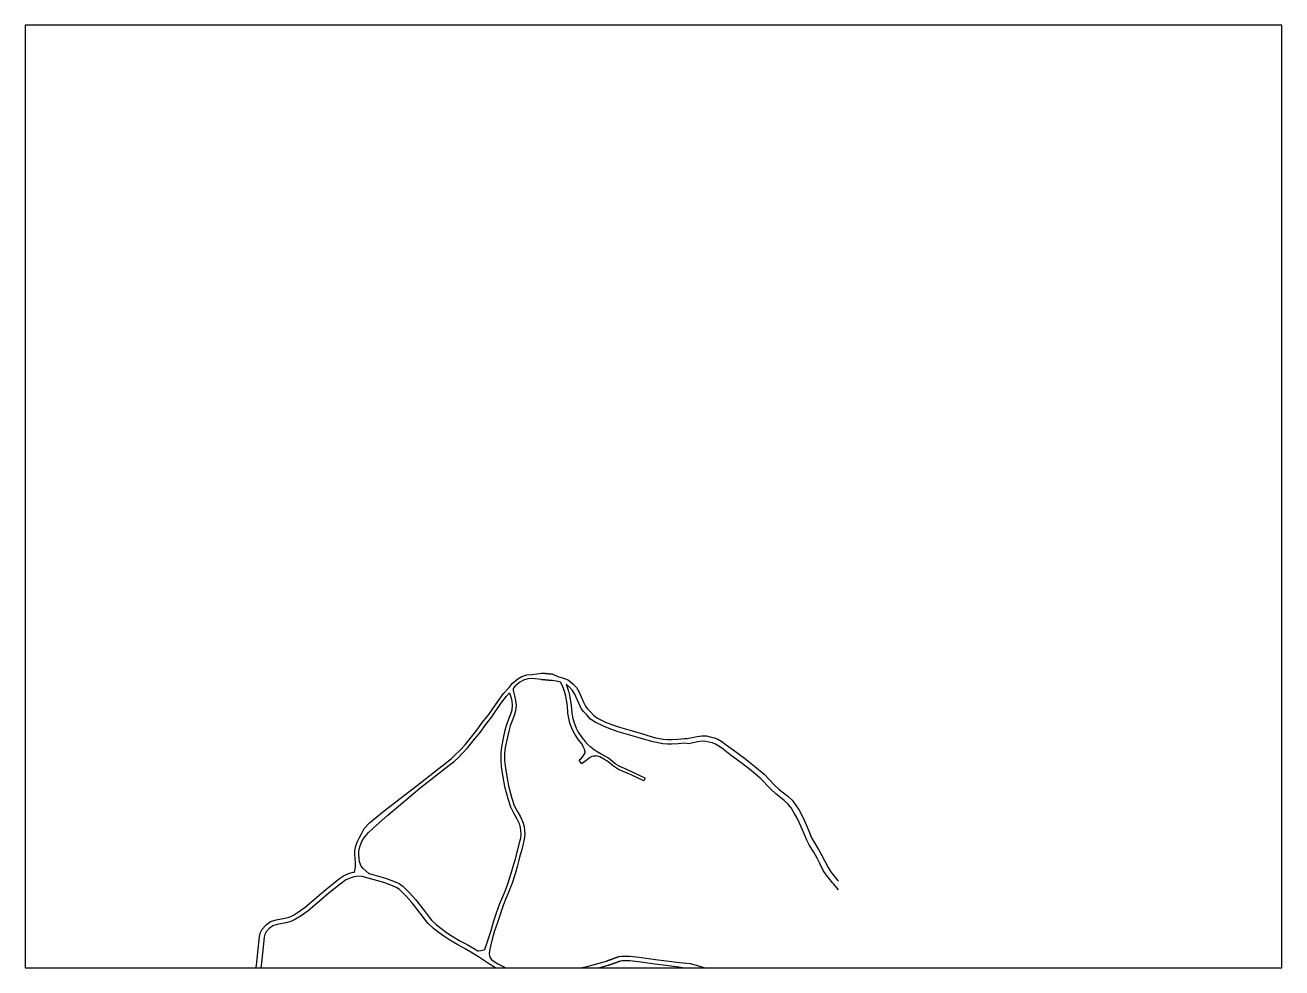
# Model space of a CAD drawing. Header units: metres. Extents: x -18400 to -16000, y -90000 to -87000.
# Drawn here: x -17600 to -16800, y -87600 to -87000 of the extents above; entities that cross this region are included whole.
import ezdxf

# ---------------------------------------------------------------- set-up
doc = ezdxf.new("R2010")
doc.units = ezdxf.units.M
doc.header["$LTSCALE"] = 2.5
doc.layers.add('図郭', color=7, linetype='Continuous')
doc.layers.add('道路', color=7, linetype='Continuous')

msp = doc.modelspace()

# ---------------------------------------------------------------- linework, layer by layer
at = {"layer": '図郭'}
msp.add_lwpolyline([(-17600, -87600), (-16800, -87600), (-16800, -87000), (-17600, -87000)], close=True, dxfattribs=at)
at = {"layer": '道路', "flags": 128}
for points in [[(-17390.3, -87539.03), (-17389.65, -87536), (-17389.63, -87533.24), (-17389.94, -87530.54), (-17390.16, -87527.64), (-17390.09, -87525.4), (-17389.42, -87522.3), (-17388.45, -87519.63), (-17387.2, -87517.07), (-17385.96, -87514.75), (-17384.15, -87511.3), (-17380.79, -87507.77), (-17371.54, -87500.02), (-17350.24, -87483.67), (-17331.57, -87469), (-17328.59, -87466.77), (-17326.17, -87464.52), (-17323.11, -87461.51), (-17319.98, -87458.06), (-17315.81, -87452.97), (-17312.39, -87448.78), (-17308.83, -87443.56), (-17304.81, -87438.76), (-17299.15, -87430.4), (-17295.56, -87425.44), (-17291.96, -87421.5), (-17289.91, -87418.99), (-17286.42, -87416.15), (-17283.73, -87414.57), (-17280.53, -87413.59), (-17277.51, -87413.38), (-17271.01, -87412.48), (-17264.27, -87413.05), (-17260.16, -87414.82), (-17257.7, -87415.33), (-17254.1, -87416.96), (-17251.32, -87419.23), (-17249.04, -87421.66), (-17247.38, -87424.5), (-17245.96, -87427.47), (-17244.58, -87430.81), (-17243.34, -87433.42), (-17242.27, -87434.91), (-17240.24, -87436.89), (-17238.05, -87439.38), (-17235.56, -87441.04), (-17230.52, -87443.53), (-17226.14, -87445.29), (-17221.63, -87446.91), (-17214.22, -87448.97), (-17205.62, -87451.58), (-17199.55, -87453.28), (-17193.76, -87454.4), (-17191.04, -87454.59), (-17188.51, -87454.61), (-17184.53, -87454.37), (-17180.21, -87453.99), (-17178.48, -87453.94), (-17172.26, -87452.71), (-17169.15, -87452.3), (-17166.23, -87452.39), (-17163.98, -87452.91), (-17161.34, -87453.51), (-17159, -87454.49), (-17156.56, -87455.99), (-17153.68, -87458.07), (-17149.34, -87461.31), (-17142.15, -87466.63), (-17135.63, -87471.59), (-17129.6, -87476.74), (-17123.05, -87483.64), (-17119.93, -87486.5), (-17114.52, -87490.78), (-17111.81, -87493.32), (-17109.52, -87496.19), (-17107.36, -87499.7), (-17105.84, -87502.29), (-17103.8, -87506.42), (-17101.37, -87512.35), (-17099.34, -87517.15), (-17097.57, -87520.36), (-17094.95, -87524.62), (-17092.75, -87528.47), (-17090.96, -87532.04), (-17088.87, -87536.21), (-17087.27, -87538.72), (-17083.1, -87543.88), (-17082.26, -87544.88)], [(-17259.14, -87418.09), (-17260.71, -87417.77), (-17264.54, -87417.13), (-17271.39, -87416.54), (-17277.55, -87415.89), (-17280.07, -87416.07), (-17282.72, -87416.88), (-17284.99, -87418.21), (-17288.13, -87420.77), (-17289.24, -87422.12), (-17289.28, -87423.36), (-17289.22, -87424.39), (-17288.46, -87426.78), (-17287.77, -87429.74), (-17287.42, -87432.73), (-17287.77, -87436.34), (-17288.59, -87439.38), (-17289.88, -87442.69), (-17291.18, -87446.04), (-17292.14, -87449.36), (-17293, -87453.25), (-17294.39, -87459.76), (-17294.77, -87463.38), (-17294.76, -87467.99), (-17294.53, -87471.49), (-17293.34, -87478.3), (-17292.33, -87484.06), (-17290.38, -87491.4), (-17288.64, -87496.61), (-17286.85, -87500.22), (-17284.76, -87503.96), (-17283.15, -87507.35), (-17282.42, -87510.12), (-17282.08, -87512.64), (-17281.99, -87514.89), (-17282.28, -87518.12), (-17283.05, -87521.1), (-17284.08, -87525.44), (-17285.04, -87528.66), (-17285.87, -87532.22), (-17286.66, -87534.85), (-17288.12, -87540.06), (-17290.25, -87546.75)], [(-17264.27, -87413.05), (-17271.01, -87412.48)], [(-17271.39, -87416.54), (-17264.54, -87417.13)], [(-17244.26, -87460.2), (-17245.42, -87457.68), (-17247.68, -87454.94), (-17250.05, -87451.25), (-17251.53, -87448.41), (-17253.16, -87444.29), (-17254, -87441.05), (-17254.47, -87437.88), (-17254.83, -87433.29), (-17255.87, -87426.98), (-17256.42, -87424.68), (-17257.11, -87422.81), (-17258.03, -87420.44), (-17259.14, -87418.09)], [(-17255.7, -87419.54), (-17254.77, -87421.93), (-17254.03, -87423.96), (-17253.42, -87426.48), (-17252.35, -87432.99), (-17251.99, -87437.6), (-17251.55, -87440.55), (-17250.78, -87443.51), (-17249.25, -87447.37), (-17247.88, -87450), (-17245.66, -87453.46), (-17243.56, -87456), (-17241.85, -87457.74)], [(-17085.26, -87546.75), (-17085.81, -87546.1), (-17090.12, -87540.77), (-17091.92, -87537.94), (-17094.09, -87533.61), (-17095.84, -87530.13), (-17097.96, -87526.41), (-17100.6, -87522.12), (-17102.49, -87518.68), (-17104.6, -87513.69), (-17106.99, -87507.86), (-17108.93, -87503.95), (-17110.36, -87501.5), (-17112.39, -87498.21), (-17114.39, -87495.7), (-17116.8, -87493.43), (-17122.2, -87489.17), (-17125.51, -87486.14), (-17132.01, -87479.29), (-17137.82, -87474.31), (-17144.25, -87469.43), (-17151.42, -87464.12), (-17155.75, -87460.9), (-17158.5, -87458.9), (-17160.6, -87457.62), (-17162.42, -87456.85), (-17164.76, -87456.32), (-17166.68, -87455.88), (-17168.97, -87455.81), (-17171.69, -87456.16), (-17177.8, -87457.38), (-17179.95, -87456.98), (-17184.31, -87457.37), (-17188.44, -87457.61), (-17191.16, -87457.59), (-17194.15, -87457.38), (-17200.24, -87456.2), (-17206.46, -87454.46), (-17215.06, -87451.85), (-17222.54, -87449.77), (-17227.21, -87448.09), (-17231.74, -87446.27), (-17237.06, -87443.65), (-17240.04, -87441.65), (-17242.41, -87438.96), (-17244.55, -87436.88), (-17245.94, -87434.95), (-17247.32, -87432.03), (-17248.7, -87428.69), (-17250.03, -87425.91), (-17251.47, -87423.46), (-17253.37, -87421.43), (-17255.7, -87419.54)], [(-17381.16, -87539.88), (-17384.79, -87536.84), (-17386.04, -87535.33), (-17387.19, -87532.6), (-17387.45, -87530.3), (-17387.66, -87527.58), (-17387.6, -87525.71), (-17387.01, -87522.99), (-17386.15, -87520.61), (-17385.05, -87518.37), (-17383.58, -87516.37), (-17381.4, -87513.76), (-17378.43, -87511.12), (-17369.16, -87502.8), (-17348.67, -87485.61), (-17330.05, -87470.99), (-17326.98, -87468.7), (-17324.44, -87466.33), (-17321.3, -87463.24), (-17318.09, -87459.69), (-17313.87, -87454.55), (-17310.39, -87450.28), (-17306.83, -87445.07), (-17302.81, -87440.26), (-17297.11, -87431.83), (-17293.62, -87427.02), (-17291.68, -87424.9)], [(-17291.68, -87424.9), (-17290.87, -87427.45), (-17290.24, -87430.17), (-17289.93, -87432.75), (-17290.24, -87435.89), (-17290.96, -87438.6), (-17292.21, -87441.78), (-17293.55, -87445.24), (-17294.57, -87448.74), (-17295.44, -87452.72), (-17296.86, -87459.36), (-17297.27, -87463.25), (-17297.26, -87468.08), (-17297.01, -87471.78), (-17295.81, -87478.73), (-17294.78, -87484.6), (-17292.78, -87492.12), (-17290.95, -87497.57), (-17289.06, -87501.38), (-17286.99, -87505.1), (-17285.51, -87508.21), (-17284.88, -87510.61), (-17284.57, -87512.86), (-17284.49, -87514.83), (-17284.75, -87517.69), (-17285.48, -87520.49), (-17286.5, -87524.8), (-17287.46, -87528.02), (-17288.29, -87531.58), (-17289.06, -87534.15), (-17290.51, -87539.34), (-17292.87, -87546.73), (-17292.88, -87546.75)], [(-17244.26, -87460.2), (-17243.65, -87462.2), (-17243.79, -87463.16), (-17244.36, -87464.25), (-17245.6, -87466.16), (-17246.54, -87467.21), (-17247.24, -87467.9)], [(-17235.85, -87462.6), (-17238.37, -87460.75), (-17239.85, -87459.58), (-17241.85, -87457.74)], [(-17205.33, -87479.27), (-17208.01, -87477.95), (-17213.32, -87475.42), (-17218.44, -87473.16), (-17221.34, -87471.91), (-17224.31, -87470.09), (-17228.56, -87466.64), (-17230.6, -87465.4), (-17233.32, -87463.98), (-17235.85, -87462.6)], [(-17245.83, -87469.93), (-17247.24, -87467.9)], [(-17245.83, -87469.93), (-17243.67, -87468.43), (-17240.3, -87465.87), (-17239.13, -87465.22), (-17238.2, -87465.06), (-17236.78, -87465.04)], [(-17206.22, -87481.06), (-17208.88, -87479.75), (-17214.16, -87477.24), (-17219.24, -87474.99), (-17222.27, -87473.69), (-17225.47, -87471.73), (-17229.71, -87468.28), (-17231.58, -87467.14), (-17234.26, -87465.74), (-17236.78, -87465.04)], [(-17205.33, -87479.27), (-17206.22, -87481.06)], [(-17404.27, -87546.75), (-17399.81, -87543.17), (-17397.26, -87541.44), (-17394.17, -87539.99), (-17391.08, -87539.15), (-17390.3, -87539.03)], [(-17368.85, -87546.75), (-17371.6, -87545.77), (-17381.74, -87542.82), (-17385.49, -87541.94), (-17387.87, -87541.69), (-17390.46, -87542.09), (-17393.13, -87542.82), (-17395.77, -87544.06), (-17398.03, -87545.59), (-17399.48, -87546.75)], [(-17381.16, -87539.88), (-17380.98, -87539.92), (-17370.67, -87542.91), (-17365.52, -87544.76), (-17362, -87546.35), (-17361.41, -87546.75)], [(-17453, -87600), (-17452.44, -87596.34), (-17450.88, -87580.04), (-17450.32, -87577.82), (-17449.18, -87575.32), (-17446.62, -87572.7), (-17443.74, -87570.52), (-17440.17, -87569.45), (-17434.65, -87568.37), (-17431.98, -87567.65), (-17429.25, -87566.39), (-17425.88, -87564.37), (-17421.78, -87561.41), (-17408.48, -87550.14), (-17404.27, -87546.75)], [(-17399.48, -87546.75), (-17406.57, -87552.45), (-17419.93, -87563.77), (-17424.22, -87566.88), (-17427.85, -87569.05), (-17430.96, -87570.48), (-17433.96, -87571.29), (-17439.46, -87572.37), (-17442.37, -87573.24), (-17444.63, -87574.95), (-17446.67, -87577.04), (-17447.48, -87578.82), (-17447.91, -87580.55), (-17449.46, -87596.71), (-17449.96, -87600)], [(-17300.64, -87600), (-17304.41, -87597.67), (-17310.7, -87593.4), (-17315.13, -87590.6), (-17319.98, -87587.84), (-17324.65, -87585.36), (-17329.68, -87582.36), (-17333.41, -87579.89), (-17336.35, -87577.76), (-17339.98, -87574.91), (-17343.47, -87571.74), (-17345.09, -87569.67), (-17348.43, -87565.28), (-17353.9, -87558.48), (-17357.29, -87554.51), (-17359.98, -87551.82), (-17361.65, -87550.21), (-17363.47, -87548.98), (-17366.65, -87547.54), (-17368.85, -87546.75)], [(-17361.41, -87546.75), (-17359.76, -87547.87), (-17357.88, -87549.68), (-17355.08, -87552.48), (-17351.59, -87556.57), (-17346.06, -87563.43), (-17342.71, -87567.84), (-17341.26, -87569.7), (-17338.04, -87572.62), (-17334.54, -87575.36), (-17331.7, -87577.43), (-17328.09, -87579.82), (-17323.18, -87582.74), (-17318.54, -87585.21), (-17313.59, -87588.02), (-17311.63, -87589.27)], [(-17292.88, -87546.75), (-17294.74, -87551.44), (-17296.65, -87555.83), (-17298.09, -87559.34), (-17300.06, -87565.18), (-17301.79, -87570.37), (-17303.48, -87576.49), (-17305.07, -87580.84), (-17306.51, -87585.42), (-17307.28, -87587.85), (-17307.71, -87588.6), (-17308.84, -87589.01), (-17309.97, -87589.23), (-17311.63, -87589.27)], [(-17290.25, -87546.75), (-17290.51, -87547.57), (-17292.43, -87552.4), (-17294.35, -87556.81), (-17295.74, -87560.21), (-17297.69, -87565.98), (-17299.4, -87571.1), (-17301.33, -87577.03), (-17302.7, -87581.64), (-17303.71, -87586.29), (-17304.34, -87589.24), (-17304.54, -87591.11), (-17304.37, -87592.38), (-17303.68, -87593.74), (-17302.94, -87595.05)], [(-17082.26, -87550.34), (-17085.26, -87546.75)], [(-17246.68, -87600), (-17243.09, -87599.31), (-17230.01, -87595.65), (-17221.89, -87592.79), (-17220.27, -87592.55), (-17218.07, -87592.46), (-17214.75, -87592.59), (-17209.21, -87593.21), (-17198.75, -87594.71), (-17191.79, -87595.57), (-17183.47, -87596.68), (-17176.74, -87597.27), (-17171.46, -87598.63), (-17167.86, -87599.74), (-17167.19, -87600)], [(-17221.89, -87592.79), (-17230.01, -87595.65)], [(-17229.1, -87598.51), (-17221.16, -87595.72)]]:
    msp.add_lwpolyline(points, dxfattribs=at)
at = {"layer": '道路'}
for points in [[(-17302.94, -87595.05), (-17302.78, -87595.15), (-17299.15, -87597.4), (-17294.47, -87599.85), (-17294.11, -87600)], [(-17181.53, -87600), (-17183.89, -87599.65), (-17192.17, -87598.54), (-17199.15, -87597.69), (-17209.59, -87596.19), (-17214.97, -87595.58), (-17218.06, -87595.46), (-17219.99, -87595.54), (-17221.16, -87595.72), (-17229.1, -87598.51), (-17234.42, -87600)]]:
    msp.add_lwpolyline(points, dxfattribs=at)

doc.saveas('drawing.dxf')
